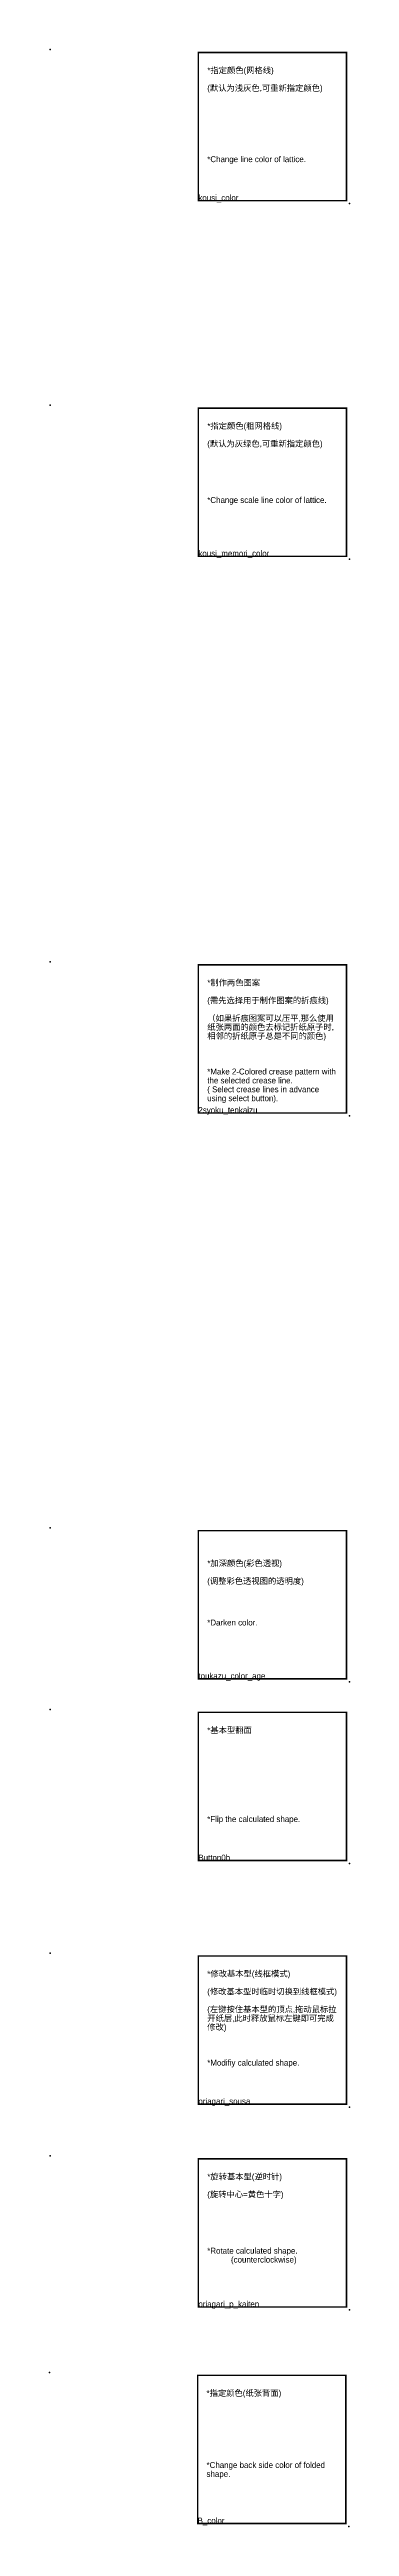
# Model space of a CAD drawing. Header units: millimetres. Extents: x -1842 to 3667, y -2745 to 2263.
# Drawn here: x 1638 to 1739, y -2524 to -1689 of the extents above; entities that cross this region are included whole.
import ezdxf

# ---------------------------------------------------------------- set-up
doc = ezdxf.new("R2010")
doc.units = ezdxf.units.MM
doc.header["$LTSCALE"] = 1000
doc.layers.add('1-中文', color=7, linetype='Continuous', lineweight=25)
doc.layers.add('2-英文', color=250, linetype='Continuous', lineweight=25)
doc.layers.add('3-图名', color=6, linetype='Continuous', plot=False, transparency=0.5)
doc.layers.add('4-图框', color=7, linetype='Continuous', true_color=0x81cde4)
doc.styles.add('kucha制图', font='')
doc.styles.get('kucha制图').set_extended_font_data('思源黑体 CN Regular')

# ---------------------------------------------------------------- blocks, each defined once
blk = doc.blocks.new('*U15')
at = {"color": 0, "const_width": 0.5}
blk.add_lwpolyline([(0, -50), (50, -50), (50, 0), (0, 0)], close=True, dxfattribs=at)
at = {"color": 8}
for p in [(-50, 1), (51, -51)]:
    blk.add_point(p, dxfattribs=at)
blk = doc.blocks.new('图名')
at = {"layer": '3-图名', "ltscale": 8, "style": 'kucha制图', "flags": 8}
blk.add_attdef('图名', (0, 0), '', height=2, dxfattribs=at)

msp = doc.modelspace()

# ---------------------------------------------------------------- block references
at = {"layer": '3-图名'}
ref = msp.add_blockref('图名', (1687.93, -1739.57), dxfattribs=at)
ref.add_attrib('图名', 'kousi_color', (1687.93, -1739.57), dxfattribs={"ltscale": 8, "height": 2, "style": 'kucha制图'})
ref = msp.add_blockref('图名', (1687.93, -1859.57), dxfattribs=at)
ref.add_attrib('图名', 'kousi_memori_color', (1687.93, -1859.57), dxfattribs={"ltscale": 8, "height": 2, "style": 'kucha制图'})
ref = msp.add_blockref('图名', (1687.93, -2047.41), dxfattribs=at)
ref.add_attrib('图名', '2syoku_tenkaizu', (1687.93, -2047.41), dxfattribs={"ltscale": 8, "height": 2, "style": 'kucha制图'})
ref = msp.add_blockref('图名', (1687.93, -2238.32), dxfattribs=at)
ref.add_attrib('图名', 'toukazu_color_age', (1687.93, -2238.32), dxfattribs={"ltscale": 8, "height": 2, "style": 'kucha制图'})
ref = msp.add_blockref('图名', (1687.93, -2299.64), dxfattribs=at)
ref.add_attrib('图名', 'Button0b', (1687.93, -2299.64), dxfattribs={"ltscale": 8, "height": 2, "style": 'kucha制图'})
ref = msp.add_blockref('图名', (1687.93, -2381.83), dxfattribs=at)
ref.add_attrib('图名', 'oriagari_sousa', (1687.93, -2381.83), dxfattribs={"ltscale": 8, "height": 2, "style": 'kucha制图'})
ref = msp.add_blockref('图名', (1687.93, -2450.28), dxfattribs=at)
ref.add_attrib('图名', 'oriagari_p_kaiten', (1687.93, -2450.28), dxfattribs={"ltscale": 8, "height": 2, "style": 'kucha制图'})
ref = msp.add_blockref('图名', (1687.68, -2523.32), dxfattribs=at)
ref.add_attrib('图名', 'B_color', (1687.68, -2523.32), dxfattribs={"ltscale": 8, "height": 2, "style": 'kucha制图'})
at = {"layer": '4-图框'}
for p in [(1687.93, -1689.57), (1687.93, -1809.57), (1687.93, -1997.41), (1687.93, -2188.32), (1687.93, -2249.64), (1687.93, -2331.83), (1687.93, -2400.28), (1687.68, -2473.32)]:
    msp.add_blockref('*U15', p, dxfattribs=at)

# ---------------------------------------------------------------- texts
at = {"layer": '1-中文', "char_height": 2, "attachment_point": 1, "line_spacing_factor": 0.9, "style": 'kucha制图'}
for s, insert in [('*指定颜色(网格线)\\P\\P(默认为浅灰色,可重新指定颜色)', (1690.93, -1694.57)), ('*指定颜色(粗网格线)\\P\\P(默认为灰绿色,可重新指定颜色)', (1690.93, -1814.57)), ('*制作两色图案\\P\\P(需先选择用于制作图案的折痕线)\\P\\P（如果折痕图案可以压平,那么使用纸张两面的颜色去标记折纸原子时,相邻的折纸原子总是不同的颜色)', (1690.93, -2002.41)), ('*加深颜色(彩色透视)\\P\\P(调整彩色透视图的透明度)', (1690.93, -2198.32)), ('*基本型翻面', (1690.93, -2254.64)), ('*修改基本型(线框模式)\\P\\P(修改基本型时临时切换到线框模式)\\P\\P(左键按住基本型的顶点,拖动鼠标拉开纸层,此时释放鼠标左键即可完成修改)', (1690.93, -2336.83)), ('*旋转基本型(逆时针)\\P\\P(旋转中心=黄色十字)', (1690.93, -2405.28)), ('*指定颜色(纸张背面)', (1690.68, -2478.32))]:
    msp.add_mtext_dynamic_manual_height_columns(s, width=44, gutter_width=12.5, heights=[0], dxfattribs=dict(at, insert=insert))
at = {"layer": '2-英文', "char_height": 2, "attachment_point": 1, "line_spacing_factor": 0.9, "style": 'kucha制图'}
for s, width, insert in [('*Change line color of lattice.', 43.8707, (1690.93, -1724.57)), ('*Change scale line color of lattice.', 43.8707, (1690.93, -1839.57)), ('*Make 2-Colored crease pattern with the selected crease line.\\P( Select crease lines in advance\\Pusing select button).', 43.8707, (1690.93, -2032.41)), ('*Darken color.', 44, (1690.93, -2218.32)), ('*Flip the calculated shape.', 43.8707, (1690.93, -2284.64)), ('*Modifiy calculated shape.', 43.8707, (1690.93, -2366.83)), ('*Rotate calculated shape.^I(counterclockwise) ', 43.8707, (1690.93, -2430.28)), ('*Change back side color of folded\\Pshape.', 43.8707, (1690.68, -2502.59))]:
    msp.add_mtext_dynamic_manual_height_columns(s, width=width, gutter_width=12.5, heights=[0], dxfattribs=dict(at, insert=insert))

doc.saveas('drawing.dxf')
